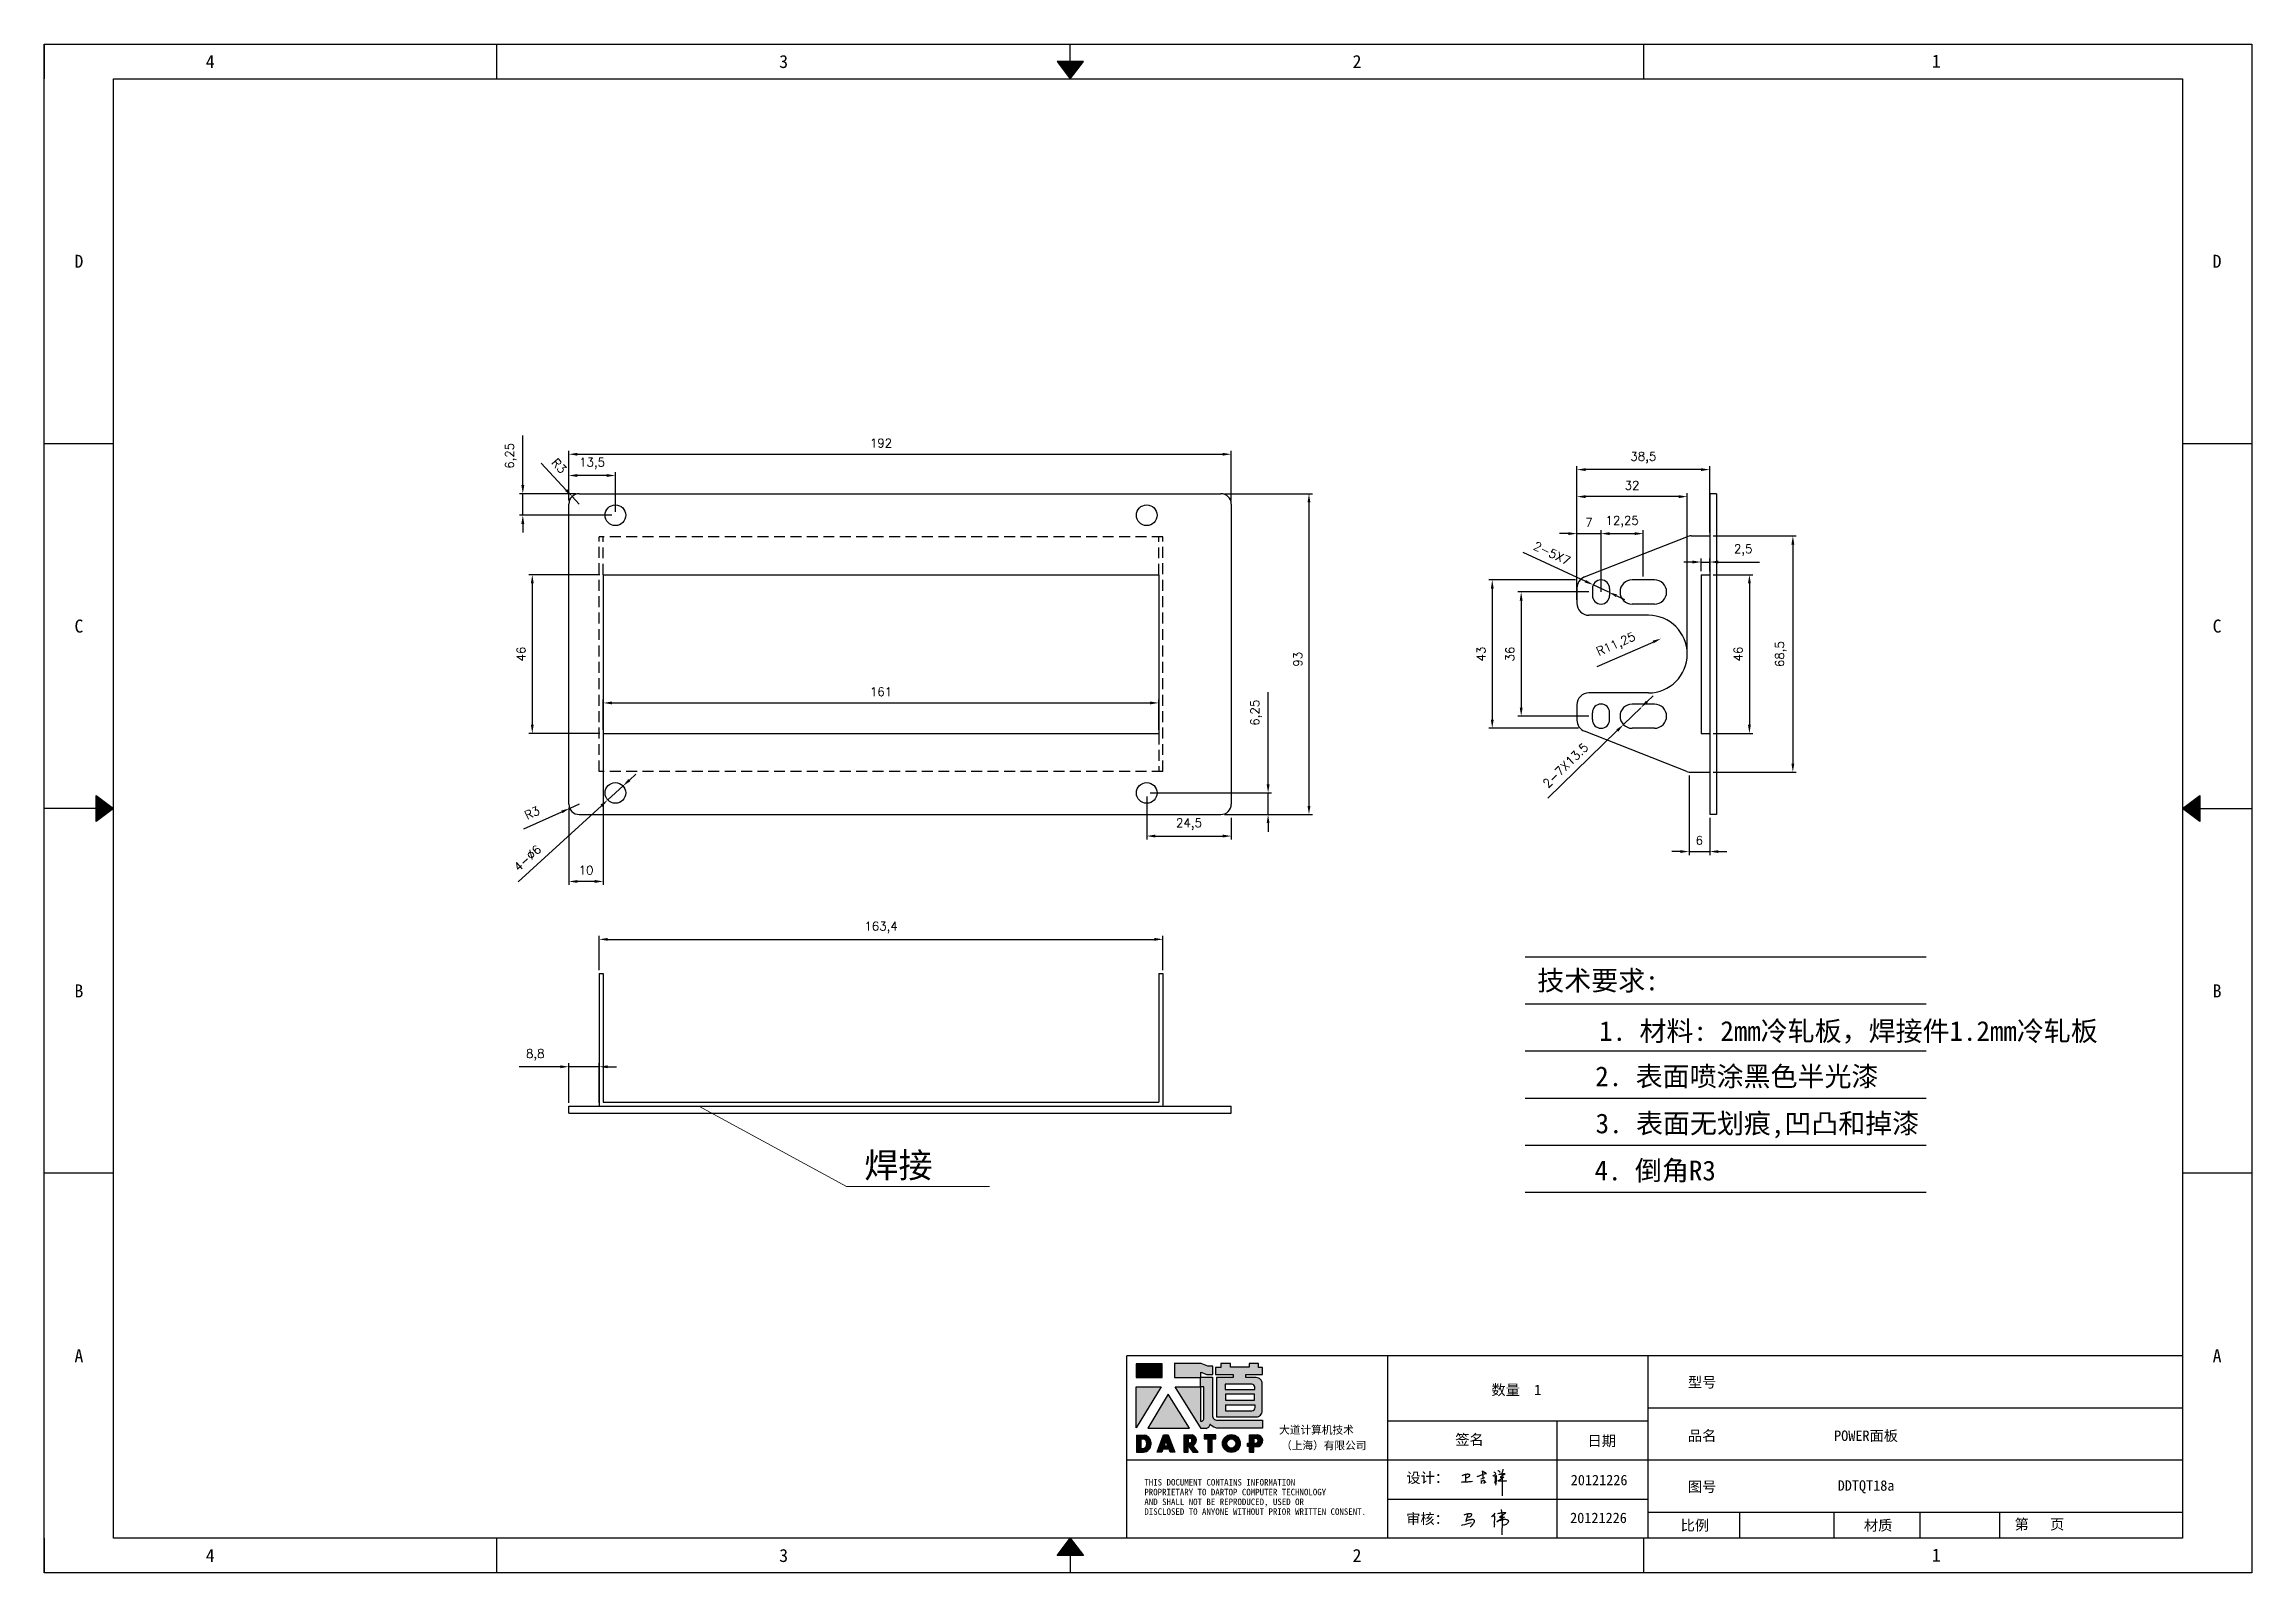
# Model space of a CAD drawing. Header units: millimetres. Extents: x 25928 to 50356, y -44172 to 20163.
# Drawn here: x 27928 to 28568, y -39898 to -39455 of the extents above; entities that cross this region are included whole.
import ezdxf
from ezdxf.enums import TextEntityAlignment as Align

# ---------------------------------------------------------------- set-up
doc = ezdxf.new("R2010")
doc.units = ezdxf.units.MM
doc.linetypes.add('DOT', pattern=[0.25, 0, -0.25])
doc.linetypes.add('HIDDEN2', pattern=[4.7625, 3.175, -1.5875])
for name, color, linetype in [('4', 7, 'Continuous'), ('hidden', 3, 'HIDDEN2'), ('print', 30, 'Continuous')]:
    doc.layers.add(name, color=color, linetype=linetype)
doc.layers.add('dim', color=2, linetype='Continuous', lineweight=9)
doc.styles.add('Dartop', font='')
doc.styles.add('HZ', font='')
doc.styles.add('hzHT', font='simhei.ttf')
doc.styles.get("Standard").update_dxf_attribs({"font": 'txt', "bigfont": 'gbcbig.shx'})
doc.styles.get('Dartop').set_extended_font_data('FangSong_GB2312')
doc.styles.get('HZ').set_extended_font_data('SimSun')
doc.dimstyles.new('0.5small', dxfattribs={"dimtxt": 2.5, "dimasz": 2.5, "dimexe": 1, "dimexo": 1, "dimgap": 2, "dimtad": 1, "dimtxsty": 'Standard', "dimcen": 2.5, "dimadec": 0, "dimazin": 0, "dimtfac": 1, "dimtmove": 0, "dimatfit": 3, "dimfxl": 0, "dimarcsym": 0})

msp = doc.modelspace()

# ---------------------------------------------------------------- texts
at = {"color": 0}
for s, height, style, p in [('4', 3.777, 'Dartop', (27976.344, -39460.119)), ('3', 3.777, 'Dartop', (28142.532, -39460.119)), ('2', 3.777, 'Dartop', (28308.72, -39460.119)), ('1', 3.777, 'Dartop', (28476.63, -39459.999)), ('D', 3.777, 'Dartop', (27938.282, -39518.033)), ('D', 3.777, 'Dartop', (28558.003, -39518.033)), ('C', 3.777, 'Dartop', (27938.282, -39623.789)), ('C', 3.777, 'Dartop', (28558.003, -39623.789)), ('B', 3.777, 'Dartop', (27938.282, -39729.546)), ('B', 3.777, 'Dartop', (28558.003, -39729.546)), ('焊接', 7.2518, 'hzHT', (28175.816, -39780.066)), ('A', 3.777, 'Dartop', (27938.282, -39835.302)), ('A', 3.777, 'Dartop', (28558.003, -39835.302)), ('数量  1', 3.0216, 'hzHT', (28354.897, -39845.206)), ('型号', 3.0216, 'hzHT', (28408.75, -39842.988)), ('品名', 3.0216, 'hzHT', (28408.75, -39858.499)), ('POWER面板', 3.0216, 'hzHT', (28456.258, -39858.499)), ('签名', 3.0216, 'hzHT', (28341.324, -39859.606)), ('日期', 3.0216, 'hzHT', (28379.665, -39859.978)), ('20121226', 3.0216, 'hzHT', (28378.889, -39871.338)), ('图号', 3.0216, 'hzHT', (28408.75, -39873.268)), ('DDTQT18a', 3.0216, 'hzHT', (28456.258, -39872.929)), ('20121226', 3.0216, 'hzHT', (28378.709, -39882.302)), ('比例', 3.0216, 'hzHT', (28406.643, -39884.481)), ('材质', 3.0216, 'hzHT', (28459.768, -39884.481)), ('第   页', 3.0216, 'hzHT', (28506.51, -39884.168)), ('4', 3.777, 'Dartop', (27976.344, -39893.216)), ('3', 3.777, 'Dartop', (28142.532, -39893.216)), ('2', 3.777, 'Dartop', (28308.72, -39893.216)), ('1', 3.777, 'Dartop', (28476.63, -39893.096))]:
    msp.add_text(s, height=height, dxfattribs=dict(at, style=style)).set_placement(p, align=Align.MIDDLE_CENTER)
at = {"style": 'HZ'}
for s, p in [('技术要求:', (28378.548, -39726.535)), ('     1. 材料: 2mm冷轧板，焊接件1.2mm冷轧板', (28441.407, -39741.163)), ('    2. 表面喷涂黑色半光漆', (28411.016, -39754.307)), ('3. 表面无划痕,凹凸和掉漆', (28424.78, -39767.957)), ('4. 倒角R3           ', (28416.594, -39781.607))]:
    msp.add_text(s, height=5.733, dxfattribs=at).set_placement(p, align=Align.MIDDLE_CENTER)
at = {"color": 0, "style": 'hzHT'}
for s, height, p in [('设计：', 3.0216, (28323.02, -39872.195)), ('THIS DOCUMENT CONTAINS INFORMATION', 1.8885, (28247.092, -39872.939)), ('PROPRIETARY TO DARTOP COMPUTER TECHNOLOGY', 1.8885, (28247.092, -39875.772)), ('AND SHALL NOT BE REPRODUCED, USED OR', 1.8885, (28247.092, -39878.605)), ('DISCLOSED TO ANYONE WITHOUT PRIOR WRITTEN CONSENT.', 1.8885, (28247.092, -39881.438)), ('审核：', 3.0216, (28322.975, -39884.094))]:
    msp.add_text(s, height=height, dxfattribs=at).set_placement(p)
at = {"layer": '4', "color": 0, "style": 'hzHT'}
for s, p in [('大道计算机技术', (28286.151, -39857.939)), ('（上海）有限公司', (28286.722, -39862.456))]:
    msp.add_text(s, height=2.2662, dxfattribs=at).set_placement(p)

# ---------------------------------------------------------------- blocks, each defined once
blk = doc.blocks.new('*U660')
at = {"color": 254, "linetype": 'Continuous', "extrusion": (0, 0, -1)}
for points in [[(-17, 0.333), (-16.812, 0.25), (-17, 0.5)], [(-17, 0.333), (-17.188, 0.25), (-16.812, 0.25)], [(-17, 0.333), (-17, 0.5), (-17.188, 0.25)]]:
    blk.add_solid(points, dxfattribs=at)
blk = doc.blocks.new('*U661')
at = {"color": 254, "linetype": 'Continuous'}
for points in [[(17, 21.667), (17.188, 21.75), (16.812, 21.75)], [(17, 21.667), (16.812, 21.75), (17, 21.5)], [(17, 21.667), (17, 21.5), (17.188, 21.75)]]:
    blk.add_solid(points, dxfattribs=at)
blk = doc.blocks.new('*U658')
at = {"color": 254, "linetype": 'Continuous', "extrusion": (0, 0, -1)}
for points in [[(-0.833, 11), (-0.75, 10.812), (-0.75, 11.188)], [(-0.833, 11), (-0.75, 11.188), (-1, 11)], [(-0.833, 11), (-1, 11), (-0.75, 10.812)]]:
    blk.add_solid(points, dxfattribs=at)
blk = doc.blocks.new('dadao')
for p, q in [((48, 19.2), (44.9, 10.4)), ((44.9, 10.4), (51.2, 10.4)), ((51.2, 10.4), (48, 19.2))]:
    blk.add_line(p, q)
for points in [[(41.8, 121.6), (41.8, 143.7), (-0.4, 143.7), (-0.4, 121.6), (41.8, 121.6)], [(104.8, 122), (104.8, 130.3), (114.1, 126.3), (124.2, 126.3), (124.2, 139.6), (115.9, 139.6), (105.1, 143.9), (61.5, 143.9)], [(61.7, 144), (61.7, 121.3), (103.9, 121.3)], [(113.4, 38.7), (105.1, 38.7), (63, 106.5), (103.9, 106.5), (103.9, 120.9), (103.9, 121.3)], [(109.7, 53.6), (109.7, 106.2), (104.3, 106.2), (104.3, 50.4), (106.6, 50.4)], [(144.6, 94.4), (144.6, 84.8), (192, 84.8), (192, 94.1), (144.9, 94.1)], [(120.2, 45), (119.5, 45), (119.5, 44.6)], [(0, 28), (0, 0), (11.8, 0)], [(0.1, 28), (14, 28)], [(7.1, 21.8), (7.1, 6.1), (12, 6.1)], [(7.1, 21.8), (11.4, 21.8)], [(76.8, 28.2), (76.8, 0), (84.1, 0), (84.1, 11.1), (91.6, -0.1), (100.3, -0.1), (91.7, 11.1)], [(76.8, 28.2), (90.6, 28.2)], [(84, 22.7), (84, 15.3), (87.2, 15.3)], [(84, 22.7), (87.3, 22.7)], [(183.7, 0), (183.7, 9.6), (180.6, 9.6), (180.6, 14.9), (183.8, 14.9), (183.8, 28.1), (196.1, 28.1), (196.5, 28.1)], [(183.7, 0), (190.9, 0), (190.9, 9.6), (198.8, 9.6)], [(194.9, 22.3), (190.8, 22.3), (190.8, 15), (194.4, 15)]]:
    blk.add_lwpolyline(points)
blk.add_lwpolyline([(137.1, 144.2), (137.1, 137.9), (128.3, 137.9), (128.3, 126.5), (157.3, 126.5), (157.3, 121.5), (130.3, 121.5), (130.3, 57.5), (194.4, 57.5, 0.414214), (204.4, 67.5), (204.4, 111.3, 0.414214), (194.4, 121.3), (177.5, 121.3), (177.5, 126.3), (204.7, 126.3), (204.7, 137.7), (198.2, 137.7), (198.2, 143.9), (183.3, 143.9), (183.3, 138), (153, 138), (153, 144.2), (137.1, 144.2)], format="xyb", close=True)
for points in [[(104.8, 122), (123.4, 122), (123.4, 60, 0.414214), (131.4, 52), (204.8, 52), (204.8, 39.1), (131.7, 39.1)], [(144.3, 110.8), (144.3, 101.8), (192.3, 101.8), (192.3, 105.5, 0.414214), (187.3, 110.5), (144.3, 110.5)], [(144.6, 77), (144.6, 67.5), (187.6, 67.5, 0.414214), (192.6, 72.5), (192.6, 76.4), (144.6, 76.4)]]:
    blk.add_lwpolyline(points, format="xyb")
for points in [[(-0.3, 106.2), (40.4, 106.2), (-0.3, 39.7), (-0.3, 106.2)], [(51.7, 94.1), (18.4, 39.3), (86.2, 39.3)], [(43.8, 28.2), (51.8, 28.2), (62.6, -0.1), (55, -0.1), (53.2, 5), (42.9, 5), (41.1, 0), (33.6, 0)], [(110, 28.1), (110, 21.9), (116, 21.9), (116, -0.1), (123.2, -0.1), (123.2, 22), (129.2, 22), (129.2, 28.1), (110, 28.1)]]:
    blk.add_lwpolyline(points, close=True)
for radius in [14.5, 7.44]:
    blk.add_circle((154.2, 14.2), radius)
for centre, radius, start, end in [((99.2, 60.7), 12.6, 305.6399, 325.969), ((111.6, 46.7), 8.19, 282.9811, 347.6627), ((136, 61.7), 22.9, 226.7358, 259.3209), ((8.5, 13.9), 8.49, 294.2143, 69.7177), ((9.6, 14.2), 14.4, 278.6604, 72.3203), ((86.4, 19), 3.8, 282.527, 76.7196), ((88.6, 19.4), 8.95, 290.6073, 77.2124), ((193.7, 18.7), 3.8, 280.9891, 72.5513), ((195.7, 18.6), 9.51, 288.8959, 85.2442)]:
    blk.add_arc(centre, radius, start, end)
blk = doc.blocks.new('h')
for p, q in [((20768.1, -2360.9), (20773, -2359.1)), ((20769.5, -2366.9), (20769.8, -2370.6)), ((20769.8, -2370.6), (20770.9, -2378)), ((20770.9, -2378), (20771.5, -2370.6)), ((20772.4, -2369.3), (20774.9, -2367.8)), ((20773, -2359.1), (20784.1, -2355.2)), ((20773.3, -2331.8), (20775.3, -2338.7)), ((20789.1, -2340.9), (20773.5, -2331.9)), ((20775.3, -2338.7), (20775.6, -2351.2)), ((20775.6, -2351.2), (20775.5, -2357.3)), ((20782.2, -2369.2), (20780, -2377.1)), ((20780, -2377.1), (20788.3, -2371.3)), ((20780.1, -2366.4), (20780.8, -2366.4)), ((20781.9, -2367.4), (20782.2, -2369.2)), ((20845.7, -2343.5), (20848.4, -2353)), ((20848.9, -2370.3), (20847.9, -2424)), ((20848.4, -2353), (20848.9, -2370.3))]:
    blk.add_line(p, q)
for points in [[(20696.6, -2372.4, 0.002073), (20710.6, -2371.9, 0.016137), (20719.6, -2371.3, 0.008314), (20736.9, -2369.3)], [(20699.1, -2348.2, -0.029745), (20704.6, -2345.4, -0.046842), (20708.4, -2344.2, -0.00919), (20714.3, -2343, -0.018517), (20717.2, -2342.5, -0.037841), (20720.3, -2342.4, -0.039541), (20723.2, -2342.8, -0.149785), (20726, -2344.3, -0.204935), (20726.9, -2346.6, -0.074872), (20726.5, -2348.3, -0.061615), (20725.6, -2350.3, -0.034204), (20723.8, -2352.6, -0.045776), (20722.3, -2354.1, -0.054985), (20720.4, -2355.3, -0.036348), (20717.3, -2356.5, -0.067752), (20715.7, -2356.8, -0.043553), (20713.2, -2356.7)], [(20755, -2351.9, -0.024077), (20759.9, -2350.1, -0.013147), (20768.7, -2346.5, -0.00522), (20775.4, -2344.1, -0.018517), (20777.3, -2343.4, -0.008274), (20786.3, -2341, -0.039541), (20788.3, -2340.8, -0.079216), (20789.4, -2341, -0.204935)], [(20813.5, -2350.1, 0.007348), (20815.9, -2348.7, 0.008421), (20818, -2347.3, 0.009459), (20819.7, -2346.2, -0.016325), (20820.7, -2345.5, -0.173771), (20821.8, -2345.3, -0.085159), (20823.9, -2346, -0.125883), (20826, -2347.9, -0.160659), (20826.6, -2350.1, -0.010447), (20826.5, -2352.3, -0.008247), (20826.2, -2355.1, -0.002698), (20825.3, -2374, 0.001562), (20823.9, -2383.7, 0.016137)], [(20816.8, -2335, -0.053561), (20819.6, -2336.1, -0.075272), (20821.3, -2337.3, -0.005295), (20822.5, -2338.5, -0.009337), (20823.1, -2339.1, -0.026146), (20823.7, -2339.8, -0.016644), (20824.5, -2340.9)], [(20832.1, -2329.2, -0.053561), (20834.9, -2330.3, -0.075272), (20836.7, -2331.5, -0.005295), (20837.8, -2332.6, -0.009337), (20838.5, -2333.3, -0.026146), (20839, -2334, -0.016644), (20839.8, -2335.1)], [(20836, -2343.7, -0.02797), (20842.1, -2342.6, -0.048868), (20845.6, -2342.2, -0.00919), (20851.1, -2341.4, -0.018517), (20853.9, -2341.1, -0.037841), (20856.7, -2341.2, -0.039541), (20859.4, -2341.6, -0.018282), (20840.6, -2354.7, -0.000937)], [(20847.6, -2340.2, 0.021784), (20849.6, -2335.9, 0.028296), (20850.8, -2332.4, 0.008136), (20851.9, -2328.2, 0.028913), (20852.2, -2327, 0.08193), (20852.1, -2325.9, 0.075058), (20851.7, -2324.7, 0.275043)]]:
    blk.add_lwpolyline(points, format="xyb")
for points in [[(20711.3, -2343.5), (20711.3, -2343.5), (20711.5, -2355.8), (20710.7, -2368), (20710.6, -2371.9)], [(20821.5, -2350.6), (20822.4, -2359.2), (20822.2, -2364.9), (20821.7, -2369), (20821.3, -2376.3), (20823.6, -2368.5), (20827.2, -2366.3), (20829.5, -2366.3)], [(20840.6, -2354.7), (20850, -2354.7), (20855, -2354.3), (20845.9, -2361.1), (20840.5, -2364), (20833, -2367.5), (20863.2, -2367.4), (20865.9, -2367.3)]]:
    blk.add_lwpolyline(points)
for centre, radius, start, end in [((20773.7, -2371.2), 2.3, 121.9907, 163.60158), ((20787.5, -2406), 40.3, 100.61827, 108.24823), ((20780.8, -2367.6), 1.15, 9.4675, 90)]:
    blk.add_arc(centre, radius, start, end)
blk = doc.blocks.new('*U659')
at = {"color": 254, "linetype": 'Continuous', "extrusion": (0, 0, -1)}
for points in [[(-33.167, 11), (-33, 11), (-33.25, 11.188)], [(-33.167, 11), (-33.25, 11.188), (-33.25, 10.812)], [(-33.167, 11), (-33.25, 10.812), (-33, 11)]]:
    blk.add_solid(points, dxfattribs=at)
blk = doc.blocks.new('*D795')
at = {"layer": 'Defpoints', "color": 0}
for p in [(28272.27, -39573.97), (28080.27, -39588.4), (28272.27, -39588.4)]:
    blk.add_point(p, dxfattribs=at)
at = {"layer": 'dim', "color": 0, "lineweight": -2}
for p, q in [((28080.27, -39587.4), (28080.27, -39572.97)), ((28082.77, -39573.97), (28269.77, -39573.97)), ((28272.27, -39587.4), (28272.27, -39572.97))]:
    blk.add_line(p, q, dxfattribs=at)
at = {"layer": 'dim', "color": 0}
for points in [[(28082.77, -39573.56), (28082.77, -39574.39), (28080.27, -39573.97)], [(28269.77, -39573.56), (28269.77, -39574.39), (28272.27, -39573.97)]]:
    blk.add_solid(points, dxfattribs=at)
at = {"layer": 'dim', "color": 0, "insert": (28170.77, -39570.72), "char_height": 2.5, "attachment_point": 5}
blk.add_mtext('192', dxfattribs=at)
blk = doc.blocks.new('*D796')
at = {"layer": 'Defpoints', "color": 0}
for p in [(28269.27, -39585.4), (28269.27, -39678.4), (28294.8, -39678.4)]:
    blk.add_point(p, dxfattribs=at)
at = {"layer": 'dim', "color": 0, "lineweight": -2}
for p, q in [((28270.27, -39585.4), (28295.8, -39585.4)), ((28294.8, -39587.9), (28294.8, -39675.9)), ((28270.27, -39678.4), (28295.8, -39678.4))]:
    blk.add_line(p, q, dxfattribs=at)
at = {"layer": 'dim', "color": 0}
for points in [[(28294.38, -39587.9), (28295.21, -39587.9), (28294.8, -39585.4)], [(28294.38, -39675.9), (28295.21, -39675.9), (28294.8, -39678.4)]]:
    blk.add_solid(points, dxfattribs=at)
at = {"layer": 'dim', "color": 0, "insert": (28291.55, -39633.4), "char_height": 2.5, "attachment_point": 5, "rotation": 90}
blk.add_mtext('93', dxfattribs=at)
blk = doc.blocks.new('*D797')
at = {"layer": 'Defpoints', "color": 0}
for p in [(28080.27, -39580.13), (28080.27, -39585.4), (28093.77, -39591.65)]:
    blk.add_point(p, dxfattribs=at)
at = {"layer": 'dim', "color": 0, "lineweight": -2}
for p, q in [((28080.27, -39584.4), (28080.27, -39579.13)), ((28091.27, -39580.13), (28082.77, -39580.13)), ((28093.77, -39590.65), (28093.77, -39579.13))]:
    blk.add_line(p, q, dxfattribs=at)
at = {"layer": 'dim', "color": 0}
for points in [[(28082.77, -39579.71), (28082.77, -39580.55), (28080.27, -39580.13)], [(28091.27, -39579.71), (28091.27, -39580.55), (28093.77, -39580.13)]]:
    blk.add_solid(points, dxfattribs=at)
at = {"layer": 'dim', "color": 0, "insert": (28087.02, -39576.67), "char_height": 2.5, "attachment_point": 5}
blk.add_mtext('13,5', dxfattribs=at)
blk = doc.blocks.new('*D798')
at = {"layer": 'Defpoints', "color": 0}
for p in [(28247.77, -39672.15), (28272.27, -39678.4), (28282.95, -39678.4)]:
    blk.add_point(p, dxfattribs=at)
at = {"layer": 'dim', "color": 0, "lineweight": -2}
for p, q in [((28282.95, -39669.65), (28282.95, -39642.94)), ((28248.77, -39672.15), (28283.95, -39672.15)), ((28282.95, -39678.4), (28282.95, -39672.15)), ((28273.27, -39678.4), (28283.95, -39678.4)), ((28282.95, -39680.9), (28282.95, -39683.4))]:
    blk.add_line(p, q, dxfattribs=at)
at = {"layer": 'dim', "color": 0}
for points in [[(28282.54, -39669.65), (28283.37, -39669.65), (28282.95, -39672.15)], [(28282.54, -39680.9), (28283.37, -39680.9), (28282.95, -39678.4)]]:
    blk.add_solid(points, dxfattribs=at)
at = {"layer": 'dim', "color": 0, "insert": (28279.5, -39648.9), "char_height": 2.5, "attachment_point": 5, "rotation": 90}
blk.add_mtext('6,25', dxfattribs=at)
blk = doc.blocks.new('*D799')
at = {"layer": 'Defpoints', "color": 0}
for p in [(28247.77, -39672.15), (28272.27, -39678.4), (28272.27, -39684.66)]:
    blk.add_point(p, dxfattribs=at)
at = {"layer": 'dim', "color": 0, "lineweight": -2}
for p, q in [((28247.77, -39673.15), (28247.77, -39685.66)), ((28272.27, -39679.4), (28272.27, -39685.66)), ((28250.27, -39684.66), (28269.77, -39684.66))]:
    blk.add_line(p, q, dxfattribs=at)
at = {"layer": 'dim', "color": 0}
for points in [[(28250.27, -39684.24), (28250.27, -39685.07), (28247.77, -39684.66)], [(28269.77, -39684.24), (28269.77, -39685.07), (28272.27, -39684.66)]]:
    blk.add_solid(points, dxfattribs=at)
at = {"layer": 'dim', "color": 0, "insert": (28260.02, -39681.2), "char_height": 2.5, "attachment_point": 5}
blk.add_mtext('24,5', dxfattribs=at)
blk = doc.blocks.new('*D800')
at = {"layer": 'Defpoints', "color": 0}
for p in [(28372.45, -39578.43), (28410.95, -39597.65), (28372.45, -39612.79)]:
    blk.add_point(p, dxfattribs=at)
at = {"layer": 'dim', "color": 0, "lineweight": -2}
for p, q in [((28372.45, -39611.79), (28372.45, -39577.43)), ((28408.45, -39578.43), (28374.95, -39578.43)), ((28410.95, -39596.65), (28410.95, -39577.43))]:
    blk.add_line(p, q, dxfattribs=at)
at = {"layer": 'dim', "color": 0}
for points in [[(28374.95, -39578.01), (28374.95, -39578.84), (28372.45, -39578.43)], [(28408.45, -39578.01), (28408.45, -39578.84), (28410.95, -39578.43)]]:
    blk.add_solid(points, dxfattribs=at)
at = {"layer": 'dim', "color": 0, "insert": (28391.7, -39574.97), "char_height": 2.5, "attachment_point": 5}
blk.add_mtext('38,5', dxfattribs=at)
blk = doc.blocks.new('*D801')
at = {"layer": 'Defpoints', "color": 0}
for p in [(28410.95, -39597.65), (28410.95, -39666.15), (28435.05, -39666.15)]:
    blk.add_point(p, dxfattribs=at)
at = {"layer": 'dim', "color": 0, "lineweight": -2}
for p, q in [((28411.95, -39597.65), (28436.05, -39597.65)), ((28435.05, -39600.15), (28435.05, -39663.65)), ((28411.95, -39666.15), (28436.05, -39666.15))]:
    blk.add_line(p, q, dxfattribs=at)
at = {"layer": 'dim', "color": 0}
for points in [[(28434.63, -39600.15), (28435.46, -39600.15), (28435.05, -39597.65)], [(28434.63, -39663.65), (28435.46, -39663.65), (28435.05, -39666.15)]]:
    blk.add_solid(points, dxfattribs=at)
at = {"layer": 'dim', "color": 0, "insert": (28431.59, -39631.9), "char_height": 2.5, "attachment_point": 5, "rotation": 90}
blk.add_mtext('68,5', dxfattribs=at)
blk = doc.blocks.new('*D802')
at = {"layer": 'Defpoints', "color": 0}
for p in [(28404.95, -39666.09), (28410.95, -39678.4), (28410.95, -39689.15)]:
    blk.add_point(p, dxfattribs=at)
at = {"layer": 'dim', "color": 0, "lineweight": -2}
for p, q in [((28404.95, -39667.09), (28404.95, -39690.15)), ((28410.95, -39679.4), (28410.95, -39690.15)), ((28402.45, -39689.15), (28399.95, -39689.15)), ((28404.95, -39689.15), (28410.95, -39689.15)), ((28413.45, -39689.15), (28415.95, -39689.15))]:
    blk.add_line(p, q, dxfattribs=at)
at = {"layer": 'dim', "color": 0}
for points in [[(28402.45, -39688.74), (28402.45, -39689.57), (28404.95, -39689.15)], [(28413.45, -39688.74), (28413.45, -39689.57), (28410.95, -39689.15)]]:
    blk.add_solid(points, dxfattribs=at)
at = {"layer": 'dim', "color": 0, "insert": (28407.95, -39685.9), "char_height": 2.5, "attachment_point": 5}
blk.add_mtext('6', dxfattribs=at)
blk = doc.blocks.new('*D803')
at = {"layer": 'Defpoints', "color": 0}
for p in [(28410.95, -39605.22), (28408.45, -39608.9), (28410.95, -39608.9)]:
    blk.add_point(p, dxfattribs=at)
at = {"layer": 'dim', "color": 0, "lineweight": -2}
for p, q in [((28405.95, -39605.22), (28403.45, -39605.22)), ((28408.45, -39607.9), (28408.45, -39604.22)), ((28408.45, -39605.22), (28410.95, -39605.22)), ((28410.95, -39607.9), (28410.95, -39604.22)), ((28413.45, -39605.22), (28425.36, -39605.22))]:
    blk.add_line(p, q, dxfattribs=at)
at = {"layer": 'dim', "color": 0}
for points in [[(28405.95, -39604.8), (28405.95, -39605.63), (28408.45, -39605.22)], [(28413.45, -39604.8), (28413.45, -39605.63), (28410.95, -39605.22)]]:
    blk.add_solid(points, dxfattribs=at)
at = {"layer": 'dim', "color": 0, "insert": (28420.66, -39601.76), "char_height": 2.5, "attachment_point": 5}
blk.add_mtext('2,5', dxfattribs=at)
blk = doc.blocks.new('*D804')
at = {"layer": 'Defpoints', "color": 0}
for p in [(28410.95, -39608.9), (28410.95, -39654.9), (28422.45, -39654.9)]:
    blk.add_point(p, dxfattribs=at)
at = {"layer": 'dim', "color": 0, "lineweight": -2}
for p, q in [((28411.95, -39608.9), (28423.45, -39608.9)), ((28422.45, -39611.4), (28422.45, -39652.4)), ((28411.95, -39654.9), (28423.45, -39654.9))]:
    blk.add_line(p, q, dxfattribs=at)
at = {"layer": 'dim', "color": 0}
for points in [[(28422.04, -39611.4), (28422.87, -39611.4), (28422.45, -39608.9)], [(28422.04, -39652.4), (28422.87, -39652.4), (28422.45, -39654.9)]]:
    blk.add_solid(points, dxfattribs=at)
at = {"layer": 'dim', "color": 0, "insert": (28419.2, -39631.9), "char_height": 2.5, "attachment_point": 5, "rotation": 90}
blk.add_mtext('46', dxfattribs=at)
blk = doc.blocks.new('*D805')
at = {"layer": 'Defpoints', "color": 0}
for p in [(28372.45, -39586.26), (28372.45, -39617.15), (28404.45, -39631.9)]:
    blk.add_point(p, dxfattribs=at)
at = {"layer": 'dim', "color": 0, "lineweight": -2}
for p, q in [((28372.45, -39616.15), (28372.45, -39585.26)), ((28401.95, -39586.26), (28374.95, -39586.26)), ((28404.45, -39630.9), (28404.45, -39585.26))]:
    blk.add_line(p, q, dxfattribs=at)
at = {"layer": 'dim', "color": 0}
for points in [[(28374.95, -39585.84), (28374.95, -39586.68), (28372.45, -39586.26)], [(28401.95, -39585.84), (28401.95, -39586.68), (28404.45, -39586.26)]]:
    blk.add_solid(points, dxfattribs=at)
at = {"layer": 'dim', "color": 0, "insert": (28388.45, -39583.01), "char_height": 2.5, "attachment_point": 5}
blk.add_mtext('32', dxfattribs=at)
blk = doc.blocks.new('*D684')
at = {"layer": 'Defpoints', "color": 0}
for p in [(28386.54, -39631.9), (28396.85, -39627.4)]:
    blk.add_point(p, dxfattribs=at)
at = {"layer": 'dim', "color": 0, "lineweight": -2}
blk.add_line((28378.29, -39635.51), (28394.56, -39628.4), dxfattribs=at)
at = {"layer": 'dim', "color": 0}
blk.add_solid([(28394.39, -39628.02), (28394.72, -39628.78), (28396.85, -39627.4)], dxfattribs=at)
at = {"layer": 'dim', "color": 0, "insert": (28383.89, -39629.28), "char_height": 2.5, "attachment_point": 5, "rotation": 23.61046}
blk.add_mtext('R11,25', dxfattribs=at)
blk = doc.blocks.new('*D806')
at = {"layer": 'Defpoints', "color": 0}
for p in [(28376.95, -39613.9), (28356.3, -39649.9), (28376.95, -39649.9)]:
    blk.add_point(p, dxfattribs=at)
at = {"layer": 'dim', "color": 0, "lineweight": -2}
for p, q in [((28375.95, -39613.9), (28355.3, -39613.9)), ((28356.3, -39616.4), (28356.3, -39647.4)), ((28375.95, -39649.9), (28355.3, -39649.9))]:
    blk.add_line(p, q, dxfattribs=at)
at = {"layer": 'dim', "color": 0}
for points in [[(28355.89, -39616.4), (28356.72, -39616.4), (28356.3, -39613.9)], [(28355.89, -39647.4), (28356.72, -39647.4), (28356.3, -39649.9)]]:
    blk.add_solid(points, dxfattribs=at)
at = {"layer": 'dim', "color": 0, "insert": (28353.05, -39631.9), "char_height": 2.5, "attachment_point": 5, "rotation": 90}
blk.add_mtext('36', dxfattribs=at)
blk = doc.blocks.new('*D807')
at = {"layer": 'Defpoints', "color": 0}
for p in [(28379.45, -39596.98), (28372.45, -39612.79), (28379.45, -39614.9)]:
    blk.add_point(p, dxfattribs=at)
at = {"layer": 'dim', "color": 0, "lineweight": -2}
for p, q in [((28369.95, -39596.98), (28367.45, -39596.98)), ((28372.45, -39611.79), (28372.45, -39595.98)), ((28372.45, -39596.98), (28379.45, -39596.98)), ((28379.45, -39613.9), (28379.45, -39595.98)), ((28381.95, -39596.98), (28384.45, -39596.98))]:
    blk.add_line(p, q, dxfattribs=at)
at = {"layer": 'dim', "color": 0}
for points in [[(28369.95, -39596.56), (28369.95, -39597.4), (28372.45, -39596.98)], [(28381.95, -39596.56), (28381.95, -39597.4), (28379.45, -39596.98)]]:
    blk.add_solid(points, dxfattribs=at)
at = {"layer": 'dim', "color": 0, "insert": (28375.95, -39593.73), "char_height": 2.5, "attachment_point": 5}
blk.add_mtext('7', dxfattribs=at)
blk = doc.blocks.new('*D808')
at = {"layer": 'Defpoints', "color": 0}
for p in [(28391.7, -39596.98), (28379.45, -39613.9), (28391.7, -39610.4)]:
    blk.add_point(p, dxfattribs=at)
at = {"layer": 'dim', "color": 0, "lineweight": -2}
for p, q in [((28379.45, -39612.9), (28379.45, -39595.98)), ((28381.95, -39596.98), (28389.2, -39596.98)), ((28391.7, -39609.4), (28391.7, -39595.98))]:
    blk.add_line(p, q, dxfattribs=at)
at = {"layer": 'dim', "color": 0}
for points in [[(28381.95, -39596.56), (28381.95, -39597.4), (28379.45, -39596.98)], [(28389.2, -39596.56), (28389.2, -39597.4), (28391.7, -39596.98)]]:
    blk.add_solid(points, dxfattribs=at)
at = {"layer": 'dim', "color": 0, "insert": (28385.57, -39593.52), "char_height": 2.5, "attachment_point": 5}
blk.add_mtext('12,25', dxfattribs=at)
blk = doc.blocks.new('*D685')
at = {"layer": 'Defpoints', "color": 0}
for p in [(28373.06, -39610.4), (28347.92, -39653.4), (28373.89, -39653.4)]:
    blk.add_point(p, dxfattribs=at)
at = {"layer": 'dim', "color": 0, "lineweight": -2}
for p, q in [((28372.06, -39610.4), (28346.92, -39610.4)), ((28347.92, -39612.9), (28347.92, -39650.9)), ((28372.89, -39653.4), (28346.92, -39653.4))]:
    blk.add_line(p, q, dxfattribs=at)
at = {"layer": 'dim', "color": 0}
for points in [[(28347.51, -39612.9), (28348.34, -39612.9), (28347.92, -39610.4)], [(28347.51, -39650.9), (28348.34, -39650.9), (28347.92, -39653.4)]]:
    blk.add_solid(points, dxfattribs=at)
at = {"layer": 'dim', "color": 0, "insert": (28344.67, -39631.9), "char_height": 2.5, "attachment_point": 5, "rotation": 90}
blk.add_mtext('43', dxfattribs=at)
blk = doc.blocks.new('*D809')
at = {"layer": 'Defpoints', "color": 0}
for p in [(28377.18, -39611.84), (28381.71, -39613.96)]:
    blk.add_point(p, dxfattribs=at)
at = {"layer": 'dim', "color": 0, "lineweight": -2}
for p, q in [((28356.76, -39602.31), (28374.92, -39610.79)), ((28381.71, -39613.96), (28377.18, -39611.84)), ((28383.98, -39615.02), (28386.24, -39616.07))]:
    blk.add_line(p, q, dxfattribs=at)
at = {"layer": 'dim', "color": 0}
for points in [[(28375.09, -39610.41), (28374.74, -39611.16), (28377.18, -39611.84)], [(28384.15, -39614.64), (28383.8, -39615.39), (28381.71, -39613.96)]]:
    blk.add_solid(points, dxfattribs=at)
at = {"layer": 'dim', "color": 0, "insert": (28365.23, -39602.68), "char_height": 2.5, "attachment_point": 5, "rotation": 334.97465}
blk.add_mtext('2-5X7', dxfattribs=at)
blk = doc.blocks.new('*D810')
at = {"layer": 'Defpoints', "color": 0}
for p in [(28385.94, -39652.34), (28390.95, -39647.46)]:
    blk.add_point(p, dxfattribs=at)
at = {"layer": 'dim', "color": 0, "lineweight": -2}
for p, q in [((28392.74, -39645.72), (28394.54, -39643.97)), ((28390.95, -39647.46), (28385.94, -39652.34)), ((28364.03, -39673.69), (28384.15, -39654.09))]:
    blk.add_line(p, q, dxfattribs=at)
at = {"layer": 'dim', "color": 0}
for points in [[(28392.45, -39645.42), (28393.04, -39646.01), (28390.95, -39647.46)], [(28383.86, -39653.79), (28384.44, -39654.39), (28385.94, -39652.34)]]:
    blk.add_solid(points, dxfattribs=at)
at = {"layer": 'dim', "color": 0, "insert": (28369.16, -39664.15), "char_height": 2.5, "attachment_point": 5, "rotation": 44.25084}
blk.add_mtext('2-7X13.5', dxfattribs=at)
blk = doc.blocks.new('*D811')
at = {"layer": 'Defpoints', "color": 0}
for p in [(28252.47, -39714.6), (28089.07, -39724.5), (28252.47, -39724.5)]:
    blk.add_point(p, dxfattribs=at)
at = {"layer": 'dim', "color": 0, "lineweight": -2}
for p, q in [((28089.07, -39723.5), (28089.07, -39713.6)), ((28091.57, -39714.6), (28249.97, -39714.6)), ((28252.47, -39723.5), (28252.47, -39713.6))]:
    blk.add_line(p, q, dxfattribs=at)
at = {"layer": 'dim', "color": 0}
for points in [[(28091.57, -39714.18), (28091.57, -39715.01), (28089.07, -39714.6)], [(28249.97, -39714.18), (28249.97, -39715.01), (28252.47, -39714.6)]]:
    blk.add_solid(points, dxfattribs=at)
at = {"layer": 'dim', "color": 0, "insert": (28170.77, -39711.14), "char_height": 2.5, "attachment_point": 5}
blk.add_mtext('163,4', dxfattribs=at)
blk = doc.blocks.new('*D812')
at = {"layer": 'Defpoints', "color": 0}
for p in [(28095.98, -39670.13), (28091.55, -39674.18)]:
    blk.add_point(p, dxfattribs=at)
at = {"layer": 'dim', "color": 0, "lineweight": -2}
for p, q in [((28095.98, -39670.13), (28091.55, -39674.18)), ((28097.83, -39668.44), (28099.67, -39666.75)), ((28065.62, -39697.88), (28089.71, -39675.86))]:
    blk.add_line(p, q, dxfattribs=at)
at = {"layer": 'dim', "color": 0}
for points in [[(28097.55, -39668.13), (28098.11, -39668.75), (28095.98, -39670.13)], [(28089.43, -39675.55), (28089.99, -39676.17), (28091.55, -39674.18)]]:
    blk.add_solid(points, dxfattribs=at)
at = {"layer": 'dim', "color": 0, "insert": (28068.29, -39691.03), "char_height": 2.5, "attachment_point": 5, "rotation": 42.42699}
blk.add_mtext('4-∅6', dxfattribs=at)
blk = doc.blocks.new('*D813')
at = {"layer": 'Defpoints', "color": 0}
for p in [(28066.94, -39585.4), (28083.27, -39585.4), (28093.77, -39591.65)]:
    blk.add_point(p, dxfattribs=at)
at = {"layer": 'dim', "color": 0, "lineweight": -2}
for p, q in [((28066.94, -39582.9), (28066.94, -39568.49)), ((28082.27, -39585.4), (28065.94, -39585.4)), ((28066.94, -39591.65), (28066.94, -39585.4)), ((28092.77, -39591.65), (28065.94, -39591.65)), ((28066.94, -39594.15), (28066.94, -39596.65))]:
    blk.add_line(p, q, dxfattribs=at)
at = {"layer": 'dim', "color": 0}
for points in [[(28066.52, -39582.9), (28067.36, -39582.9), (28066.94, -39585.4)], [(28066.52, -39594.15), (28067.36, -39594.15), (28066.94, -39591.65)]]:
    blk.add_solid(points, dxfattribs=at)
at = {"layer": 'dim', "color": 0, "insert": (28063.48, -39574.44), "char_height": 2.5, "attachment_point": 5, "rotation": 90}
blk.add_mtext('6,25', dxfattribs=at)
blk = doc.blocks.new('*D814')
at = {"layer": 'Defpoints', "color": 0}
for p in [(28090.27, -39608.9), (28069.69, -39654.9), (28090.27, -39654.9)]:
    blk.add_point(p, dxfattribs=at)
at = {"layer": 'dim', "color": 0, "lineweight": -2}
for p, q in [((28089.27, -39608.9), (28068.69, -39608.9)), ((28069.69, -39611.4), (28069.69, -39652.4)), ((28089.27, -39654.9), (28068.69, -39654.9))]:
    blk.add_line(p, q, dxfattribs=at)
at = {"layer": 'dim', "color": 0}
for points in [[(28069.27, -39611.4), (28070.1, -39611.4), (28069.69, -39608.9)], [(28069.27, -39652.4), (28070.1, -39652.4), (28069.69, -39654.9)]]:
    blk.add_solid(points, dxfattribs=at)
at = {"layer": 'dim', "color": 0, "insert": (28066.44, -39631.9), "char_height": 2.5, "attachment_point": 5, "rotation": 90}
blk.add_mtext('46', dxfattribs=at)
blk = doc.blocks.new('*D815')
at = {"layer": 'Defpoints', "color": 0}
for p in [(28251.27, -39646.06), (28090.27, -39654.9), (28251.27, -39654.9)]:
    blk.add_point(p, dxfattribs=at)
at = {"layer": 'dim', "color": 0, "lineweight": -2}
for p, q in [((28090.27, -39653.9), (28090.27, -39645.06)), ((28251.27, -39653.9), (28251.27, -39645.06)), ((28092.77, -39646.06), (28248.77, -39646.06))]:
    blk.add_line(p, q, dxfattribs=at)
at = {"layer": 'dim', "color": 0}
for points in [[(28092.77, -39645.65), (28092.77, -39646.48), (28090.27, -39646.06)], [(28248.77, -39645.65), (28248.77, -39646.48), (28251.27, -39646.06)]]:
    blk.add_solid(points, dxfattribs=at)
at = {"layer": 'dim', "color": 0, "insert": (28170.77, -39642.81), "char_height": 2.5, "attachment_point": 5}
blk.add_mtext('161', dxfattribs=at)
blk = doc.blocks.new('*D816')
at = {"layer": 'Defpoints', "color": 0}
for p in [(28090.27, -39654.9), (28080.27, -39675.4), (28080.27, -39697.82)]:
    blk.add_point(p, dxfattribs=at)
at = {"layer": 'dim', "color": 0, "lineweight": -2}
for p, q in [((28090.27, -39655.9), (28090.27, -39698.82)), ((28080.27, -39676.4), (28080.27, -39698.82)), ((28087.77, -39697.82), (28082.77, -39697.82))]:
    blk.add_line(p, q, dxfattribs=at)
at = {"layer": 'dim', "color": 0}
for points in [[(28082.77, -39697.4), (28082.77, -39698.23), (28080.27, -39697.82)], [(28087.77, -39697.4), (28087.77, -39698.23), (28090.27, -39697.82)]]:
    blk.add_solid(points, dxfattribs=at)
at = {"layer": 'dim', "color": 0, "insert": (28085.27, -39694.57), "char_height": 2.5, "attachment_point": 5}
blk.add_mtext('10', dxfattribs=at)
blk = doc.blocks.new('*D817')
at = {"layer": 'Defpoints', "color": 0}
for p in [(28080.27, -39751.54), (28080.27, -39763), (28089.07, -39763)]:
    blk.add_point(p, dxfattribs=at)
at = {"layer": 'dim', "color": 0, "lineweight": -2}
for p, q in [((28077.77, -39751.54), (28065.85, -39751.54)), ((28080.27, -39762), (28080.27, -39750.54)), ((28089.07, -39751.54), (28080.27, -39751.54)), ((28089.07, -39762), (28089.07, -39750.54)), ((28091.57, -39751.54), (28094.07, -39751.54))]:
    blk.add_line(p, q, dxfattribs=at)
at = {"layer": 'dim', "color": 0}
for points in [[(28077.77, -39751.12), (28077.77, -39751.96), (28080.27, -39751.54)], [(28091.57, -39751.12), (28091.57, -39751.96), (28089.07, -39751.54)]]:
    blk.add_solid(points, dxfattribs=at)
at = {"layer": 'dim', "color": 0, "insert": (28070.56, -39748.08), "char_height": 2.5, "attachment_point": 5}
blk.add_mtext('8,8', dxfattribs=at)
blk = doc.blocks.new('*D686')
at = {"layer": 'Defpoints', "color": 0}
for p in [(28081.23, -39586.2), (28083.27, -39588.4)]:
    blk.add_point(p, dxfattribs=at)
at = {"layer": 'dim', "color": 0, "lineweight": -2}
for p, q in [((28072.28, -39576.54), (28079.53, -39584.37)), ((28083.27, -39588.4), (28081.23, -39586.2))]:
    blk.add_line(p, q, dxfattribs=at)
at = {"layer": 'dim', "color": 0}
blk.add_solid([(28079.84, -39584.08), (28079.23, -39584.65), (28081.23, -39586.2)], dxfattribs=at)
at = {"layer": 'dim', "color": 0, "insert": (28077.44, -39577.33), "char_height": 2.5, "attachment_point": 5, "rotation": 312.79673}
blk.add_mtext('R3', dxfattribs=at)
blk = doc.blocks.new('*D687')
at = {"layer": 'Defpoints', "color": 0}
for p in [(28080.53, -39676.63), (28083.27, -39675.4)]:
    blk.add_point(p, dxfattribs=at)
at = {"layer": 'dim', "color": 0, "lineweight": -2}
for p, q in [((28067.25, -39682.58), (28078.25, -39677.65)), ((28083.27, -39675.4), (28080.53, -39676.63))]:
    blk.add_line(p, q, dxfattribs=at)
at = {"layer": 'dim', "color": 0}
blk.add_solid([(28078.08, -39677.27), (28078.42, -39678.03), (28080.53, -39676.63)], dxfattribs=at)
at = {"layer": 'dim', "color": 0, "insert": (28069.65, -39677.94), "char_height": 2.5, "attachment_point": 5, "rotation": 24.13779}
blk.add_mtext('R3', dxfattribs=at)

# ---------------------------------------------------------------- dimensions: what is measured, and where the dimension line sits
at = {"layer": 'dim'}
for base, p1, p2, picture, middle in [((28066.94, -39585.402), (28093.768, -39591.652), (28083.268, -39585.402), '*D813', (28063.482, -39574.444)), ((28435.046, -39666.152), (28410.947, -39597.652), (28410.947, -39666.152), '*D801', (28431.587, -39631.902)), ((28069.688, -39654.902), (28090.268, -39608.902), (28090.268, -39654.902), '*D814', (28066.438, -39631.902)), ((28347.924, -39653.402), (28373.055, -39610.402), (28373.885, -39653.402), '*D685', (28344.674, -39631.902)), ((28356.304, -39649.902), (28376.947, -39613.902), (28376.947, -39649.902), '*D806', (28353.054, -39631.902)), ((28422.454, -39654.902), (28410.947, -39608.902), (28410.947, -39654.902), '*D804', (28419.204, -39631.902))]:
    dim = msp.add_linear_dim(base=base, p1=p1, p2=p2, angle=90, dimstyle='0.5small', override={"dimpost": '\\X'}, dxfattribs=at)
    dim.commit()
    dim.dimension.update_dxf_attribs({"geometry": picture, "text_midpoint": middle})
for base, p1, p2, picture, middle in [((28272.268, -39573.975), (28080.268, -39588.402), (28272.268, -39588.402), '*D795', (28170.768, -39573.975)), ((28080.268, -39580.13), (28093.768, -39591.652), (28080.268, -39585.402), '*D797', (28087.018, -39580.13)), ((28391.697, -39596.981), (28379.447, -39613.902), (28391.697, -39610.402), '*D808', (28385.572, -39596.981))]:
    dim = msp.add_linear_dim(base=base, p1=p1, p2=p2, dimstyle='0.5small', override={"dimpost": '\\X'}, dxfattribs=at)
    dim.commit()
    dim.dimension.update_dxf_attribs({"geometry": picture, "text_midpoint": middle, "dimtype": 160})
dim = msp.add_radius_dim(center=(28083.268, -39588.402), mpoint=(28081.229, -39586.201), dimstyle='0.5small', override={"dimpost": '\\X'}, dxfattribs=at)
dim.commit()
dim.dimension.update_dxf_attribs({"geometry": '*D686', "text_midpoint": (28077.443, -39577.327)})
for base, p1, p2, picture, middle in [((28372.447, -39578.426), (28410.947, -39597.652), (28372.447, -39612.788), '*D800', (28391.697, -39574.968)), ((28372.447, -39586.262), (28404.447, -39631.902), (28372.447, -39617.152), '*D805', (28388.447, -39583.012)), ((28379.447, -39596.981), (28372.447, -39612.788), (28379.447, -39614.902), '*D807', (28375.947, -39593.731)), ((28410.947, -39605.218), (28408.447, -39608.902), (28410.947, -39608.902), '*D803', (28420.655, -39601.759)), ((28251.268, -39646.063), (28090.268, -39654.902), (28251.268, -39654.902), '*D815', (28170.768, -39642.813)), ((28080.268, -39697.817), (28090.268, -39654.902), (28080.268, -39675.402), '*D816', (28085.268, -39694.567)), ((28410.947, -39689.152), (28404.948, -39666.091), (28410.947, -39678.402), '*D802', (28407.948, -39685.902)), ((28272.268, -39684.656), (28247.768, -39672.152), (28272.268, -39678.402), '*D799', (28260.018, -39681.197)), ((28252.468, -39714.595), (28089.068, -39724.504), (28252.468, -39724.504), '*D811', (28170.768, -39711.137)), ((28080.268, -39751.54), (28089.068, -39763.004), (28080.268, -39763.004), '*D817', (28070.559, -39748.081))]:
    dim = msp.add_linear_dim(base=base, p1=p1, p2=p2, dimstyle='0.5small', override={"dimpost": '\\X'}, dxfattribs=at)
    dim.commit()
    dim.dimension.update_dxf_attribs({"geometry": picture, "text_midpoint": middle})
for base, p1, p2, picture, middle in [((28294.796, -39678.402), (28269.268, -39585.402), (28269.268, -39678.402), '*D796', (28294.796, -39633.402)), ((28282.955, -39678.402), (28247.768, -39672.152), (28272.268, -39678.402), '*D798', (28282.955, -39648.902))]:
    dim = msp.add_linear_dim(base=base, p1=p1, p2=p2, angle=90, dimstyle='0.5small', override={"dimpost": '\\X'}, dxfattribs=at)
    dim.commit()
    dim.dimension.update_dxf_attribs({"geometry": picture, "text_midpoint": middle, "dimtype": 160})
for p1, p2, text, picture, middle in [((28381.712, -39613.959), (28377.181, -39611.844), '2-5X7', '*D809', (28363.856, -39605.623)), ((28390.954, -39647.46), (28385.94, -39652.344), '2-7X13.5', '*D810', (28371.428, -39666.481)), ((28095.982, -39670.128), (28091.553, -39674.176), '4-<>', '*D812', (28070.483, -39693.434))]:
    dim = msp.add_diameter_dim_2p(p1=p1, p2=p2, text=text, dimstyle='0.5small', override={"dimpost": '\\X'}, dxfattribs=at)
    dim.commit()
    dim.dimension.update_dxf_attribs({"geometry": picture, "text_midpoint": middle, "dimtype": 163})
for center, mpoint, picture, middle in [((28386.538, -39631.902), (28396.847, -39627.396), '*D684', (28385.278, -39632.453)), ((28083.268, -39675.402), (28080.53, -39676.629), '*D687', (28070.978, -39680.909))]:
    dim = msp.add_radius_dim(center=center, mpoint=mpoint, dimstyle='0.5small', override={"dimpost": '\\X'}, dxfattribs=at)
    dim.commit()
    dim.dimension.update_dxf_attribs({"geometry": picture, "text_midpoint": middle, "dimtype": 164})

# ---------------------------------------------------------------- hatches: boundary and pattern name
for points in [[(28252.234, -39837.641), (28244.7, -39837.641), (28244.7, -39841.577), (28252.234, -39841.577)], [(28251.991, -39844.331), (28244.72, -39844.331), (28244.72, -39856.202)], [(28254.007, -39846.485), (28248.063, -39856.281), (28260.166, -39856.281)], [(28267.851, -39858.286), (28264.411, -39858.286), (28264.411, -39859.377), (28265.484, -39859.377), (28265.484, -39863.309), (28266.769, -39863.309), (28266.769, -39859.374), (28267.851, -39859.374)]]:
    msp.add_hatch(color=0).paths.add_polyline_path(points)
h = msp.add_hatch(color=0)
h.paths.add_polyline_path([(28263.492, -39840.033), (28265.155, -39840.751), (28266.953, -39840.751), (28266.953, -39838.372), (28265.47, -39838.372), (28263.537, -39837.609), (28255.794, -39837.609), (28255.794, -39841.633), (28263.328, -39841.633), (28263.328, -39841.714), (28263.328, -39844.286), (28256.022, -39844.286), (28263.537, -39856.38), (28265.025, -39856.38, 0.2793748), (28266.111, -39855.323), (28266.111, -39855.268), (28266.242, -39855.268, 0.1431454), (28268.291, -39856.31), (28281.35, -39856.31), (28281.35, -39854.017), (28268.235, -39854.017, -0.4142136), (28266.807, -39852.588), (28266.807, -39841.505), (28263.492, -39841.505)])
h.paths.add_polyline_path([(28263.404, -39844.337), (28264.361, -39844.337), (28264.361, -39853.724, -0.0889357), (28263.807, -39854.295), (28263.401, -39854.295)], flags=16)
h = msp.add_hatch(color=0)
h.paths.add_polyline_path([(28281.327, -39838.705), (28280.165, -39838.705), (28280.165, -39837.6), (28277.51, -39837.6), (28277.51, -39838.65), (28272.088, -39838.65), (28272.088, -39837.545), (28269.248, -39837.545), (28269.248, -39838.67), (28267.679, -39838.67), (28267.679, -39840.708), (28272.857, -39840.708), (28272.857, -39841.609), (28268.032, -39841.609), (28268.032, -39853.019), (28279.486, -39853.019, 0.4142136), (28281.272, -39851.233), (28281.272, -39843.42, 0.4142136), (28279.486, -39841.634), (28276.458, -39841.634), (28276.458, -39840.75), (28281.327, -39840.75)])
h.paths.add_polyline_path([(28278.221, -39843.568, -0.4142136), (28279.114, -39844.461), (28279.114, -39845.116), (28270.538, -39845.116), (28270.538, -39843.568)], flags=16)
h.paths.add_polyline_path([(28279.059, -39846.498), (28279.059, -39848.156), (28270.594, -39848.156), (28270.594, -39846.498)], flags=16)
h.paths.add_polyline_path([(28279.169, -39849.648), (28279.169, -39850.358, -0.4142136), (28278.276, -39851.25), (28270.594, -39851.25), (28270.594, -39849.648)], flags=16)
h = msp.add_hatch(color=0)
h.paths.add_polyline_path([(28247.268, -39858.304), (28244.774, -39858.304), (28244.774, -39863.294), (28246.875, -39863.294, 0.7930159)])
h.paths.add_polyline_path([(28246.912, -39862.202), (28246.039, -39862.202), (28246.039, -39859.397), (28246.815, -39859.397, -0.6713609)], flags=16)
h = msp.add_hatch(color=0)
h.paths.add_polyline_path([(28254.026, -39858.263), (28252.602, -39858.263), (28250.771, -39863.3), (28252.12, -39863.3), (28252.437, -39862.407), (28254.264, -39862.407), (28254.588, -39863.311), (28255.947, -39863.311)])
h.paths.add_polyline_path([(28253.915, -39861.445), (28252.783, -39861.445), (28253.339, -39859.862)], flags=16)
h = msp.add_hatch(color=0)
h.paths.add_polyline_path([(28260.945, -39858.266), (28258.492, -39858.266), (28258.492, -39863.303), (28259.788, -39863.303), (28259.788, -39861.306), (28261.121, -39863.321), (28262.687, -39863.321), (28261.154, -39861.319, 0.7440549)])
h.paths.add_polyline_path([(28259.776, -39860.561), (28259.776, -39859.238), (28260.356, -39859.238, -0.796809), (28260.347, -39860.561)], flags=16)
h = msp.add_hatch(color=0)
h.paths.add_polyline_path([(28269.721, -39860.766, 1), (28274.892, -39860.766, 1)])
h.paths.add_polyline_path([(28273.635, -39860.766, -1), (28270.978, -39860.766, -1)], flags=16)
h = msp.add_hatch(color=0)
h.paths.add_polyline_path([(28279.853, -39858.278), (28279.778, -39858.278), (28277.591, -39858.278), (28277.591, -39860.629), (28277.011, -39860.629), (28277.011, -39861.583), (28277.582, -39861.583), (28277.582, -39863.294), (28278.859, -39863.294), (28278.859, -39861.576), (28280.262, -39861.576, 0.8123038)])
h.paths.add_polyline_path([(28278.84, -39860.622), (28278.84, -39859.307), (28279.566, -39859.307, -0.7782134), (28279.492, -39860.622)], flags=16)

# ---------------------------------------------------------------- linework, layer by layer
at = {"color": 0, "linetype": 'DOT'}
for p, q in [((27928.21, -39455.083), (28558.003, -39455.083)), ((27928.21, -39888.18), (27928.21, -39465.155)), ((28558.003, -39898.252), (27928.21, -39898.252))]:
    msp.add_line(p, q, dxfattribs=at)
at = {"color": 0}
for p, q in [((27928.21, -39455.083), (27928.21, -39465.155)), ((28059.438, -39465.155), (28059.438, -39455.083)), ((28225.626, -39460.119), (28225.626, -39455.083)), ((28391.815, -39465.155), (28391.815, -39455.083)), ((27948.354, -39888.18), (27948.354, -39465.155)), ((27948.354, -39465.155), (28547.931, -39465.155)), ((28547.931, -39465.155), (28547.931, -39888.18)), ((27948.354, -39570.911), (27928.21, -39570.911)), ((28568.075, -39570.911), (28547.931, -39570.911)), ((27943.318, -39676.667), (27928.21, -39676.667)), ((28552.967, -39676.667), (28568.075, -39676.667)), ((27948.354, -39782.424), (27928.21, -39782.424)), ((28568.075, -39782.424), (28547.931, -39782.424)), ((28547.931, -39835.302), (28241.993, -39835.302)), ((28241.993, -39888.18), (28241.993, -39835.302)), ((28317.533, -39835.302), (28317.533, -39888.18)), ((28393.074, -39888.18), (28393.074, -39835.302)), ((28393.074, -39850.41), (28547.931, -39850.41)), ((28317.533, -39854.187), (28393.074, -39854.187)), ((28366.635, -39854.187), (28366.635, -39888.18)), ((28241.993, -39865.518), (28317.533, -39865.518)), ((28317.533, -39865.518), (28547.931, -39865.518)), ((28317.533, -39876.849), (28393.074, -39876.849)), ((28393.074, -39880.626), (28547.931, -39880.626)), ((28419.65, -39888.18), (28419.65, -39880.626)), ((28447.04, -39888.18), (28447.04, -39880.626)), ((28471.939, -39888.18), (28471.939, -39880.626)), ((28495.053, -39888.18), (28495.053, -39880.626)), ((27928.21, -39888.18), (27928.21, -39898.252)), ((28547.931, -39888.18), (27948.354, -39888.18)), ((28059.438, -39898.252), (28059.438, -39888.18)), ((28391.815, -39898.252), (28391.815, -39888.18)), ((28225.626, -39893.216), (28225.626, -39898.252))]:
    msp.add_line(p, q, dxfattribs=at)
for p, q in [((28080.268, -39675.402), (28080.268, -39588.402)), ((28083.268, -39585.402), (28269.268, -39585.402)), ((28272.268, -39588.402), (28272.268, -39675.402)), ((28410.947, -39585.402), (28410.947, -39678.402)), ((28412.947, -39585.402), (28410.947, -39585.402)), ((28412.947, -39585.402), (28412.947, -39678.402)), ((28374.669, -39609.53), (28404.331, -39597.894)), ((28405.609, -39597.652), (28410.947, -39597.652)), ((28090.268, -39608.902), (28251.268, -39608.902)), ((28090.268, -39608.902), (28090.268, -39654.902)), ((28251.268, -39608.902), (28251.268, -39654.902)), ((28372.447, -39612.788), (28372.447, -39617.152)), ((28376.947, -39612.902), (28376.947, -39614.902)), ((28381.947, -39612.902), (28381.947, -39614.902)), ((28394.947, -39610.402), (28388.447, -39610.402)), ((28408.447, -39608.902), (28408.447, -39654.902)), ((28408.447, -39608.902), (28410.947, -39608.902)), ((28394.947, -39617.402), (28388.447, -39617.402)), ((28393.197, -39620.652), (28375.947, -39620.652)), ((28393.197, -39643.152), (28375.947, -39643.152)), ((28372.447, -39646.652), (28372.447, -39651.015)), ((28376.947, -39650.902), (28376.947, -39648.902)), ((28381.947, -39650.902), (28381.947, -39648.902)), ((28394.947, -39646.402), (28388.447, -39646.402)), ((28090.268, -39654.902), (28251.268, -39654.902)), ((28404.331, -39665.91), (28374.669, -39654.273)), ((28394.947, -39653.402), (28388.447, -39653.402)), ((28408.447, -39654.902), (28410.947, -39654.902)), ((28405.609, -39666.152), (28410.947, -39666.152)), ((28083.268, -39678.402), (28269.268, -39678.402)), ((28412.947, -39678.402), (28410.947, -39678.402)), ((28089.068, -39724.504), (28090.268, -39724.504)), ((28089.068, -39724.504), (28089.068, -39763.004)), ((28090.268, -39724.504), (28090.268, -39761.804)), ((28251.268, -39724.504), (28252.468, -39724.504)), ((28251.268, -39724.504), (28251.268, -39761.804)), ((28252.468, -39724.504), (28252.468, -39763.004)), ((28080.268, -39763.004), (28272.268, -39763.004)), ((28080.268, -39765.004), (28080.268, -39763.004)), ((28080.268, -39765.004), (28272.268, -39765.004)), ((28090.268, -39761.804), (28251.268, -39761.804)), ((28272.268, -39765.004), (28272.268, -39763.004)), ((28350.509, -39882.728), (28349.975, -39883.013)), ((28350.005, -39882.127), (28350.949, -39882.127)), ((28351.452, -39882.081), (28350.509, -39882.728)), ((28350.543, -39879.887), (28350.76, -39881.698)), ((28350.76, -39881.698), (28350.795, -39883.034)), ((28350.949, -39882.127), (28351.452, -39882.081)), ((28349.975, -39883.013), (28349.232, -39883.415)), ((28350.795, -39883.034), (28350.715, -39887.194))]:
    msp.add_line(p, q)
for points in [[(28225.626, -39465.155), (28229.403, -39460.119), (28221.849, -39460.119), (28225.626, -39465.155)], [(27948.354, -39676.667), (27943.318, -39680.444), (27943.318, -39672.89), (27948.354, -39676.667)], [(28547.931, -39676.667), (28552.967, -39672.89), (28552.967, -39680.444), (28547.931, -39676.667)], [(28225.626, -39888.18), (28229.403, -39893.216), (28221.849, -39893.216), (28225.626, -39888.18)]]:
    msp.add_lwpolyline(points, close=True, dxfattribs=at)
for points in [[(28339.799, -39881.474, -0.029745), (28340.231, -39881.258, -0.0468422), (28340.523, -39881.164, -0.0091902), (28340.98, -39881.071, -0.0185172), (28341.208, -39881.038, -0.0378406), (28341.444, -39881.031, -0.0395413), (28341.669, -39881.059, -0.1497852), (28341.888, -39881.178, -0.2049352), (28341.955, -39881.352, -0.0748717), (28341.929, -39881.489, -0.0616146), (28341.855, -39881.64, -0.0342039), (28341.72, -39881.818, -0.0457759), (28341.599, -39881.934, -0.054985), (28341.452, -39882.026, -0.0363479), (28341.21, -39882.122, -0.0677521), (28341.089, -39882.143, -0.0435534), (28340.898, -39882.133)], [(28349.232, -39883.415, -0.029745), (28349.906, -39883.077, -0.0468422), (28350.362, -39882.931, -0.0091902), (28351.074, -39882.787, -0.0185172), (28351.431, -39882.735, -0.0378406), (28351.799, -39882.724, -0.0395413), (28352.149, -39882.767, -0.1497852), (28352.49, -39882.954, -0.2049352), (28352.595, -39883.224, -0.0748717), (28352.555, -39883.438, -0.0616146), (28352.439, -39883.674, -0.0342039), (28352.228, -39883.952, -0.0457759), (28352.04, -39884.132, -0.054985), (28351.812, -39884.276, -0.0363479), (28351.434, -39884.426, -0.0677521), (28351.244, -39884.459, -0.0435534), (28350.947, -39884.443)], [(28349.542, -39881.014, -0.0279703), (28350.152, -39880.901, -0.0488679), (28350.506, -39880.863, -0.0091902), (28351.062, -39880.781, -0.0185172), (28351.34, -39880.755, -0.0378406), (28351.625, -39880.761, -0.0395413), (28351.894, -39880.809, -0.0182819), (28350.005, -39882.127, -0.0009369)]]:
    msp.add_lwpolyline(points, format="xyb")
msp.add_lwpolyline([(28340.751, -39881.115), (28340.751, -39881.115), (28340.607, -39882), (28340.369, -39882.833), (28340.214, -39883.343)])
for centre in [(28093.768, -39591.652), (28247.768, -39591.652), (28093.768, -39672.152), (28247.768, -39672.152)]:
    msp.add_circle(centre, 3)
for centre, radius, start, end in [((28083.268, -39588.402), 3, 90, 180), ((28269.268, -39588.402), 3, 0, 90), ((28405.609, -39601.152), 3.5, 90, 111.420459), ((28405.609, -39601.152), 3.5, 90, 111.420459), ((28375.947, -39612.788), 3.5, 111.420459, 180), ((28379.447, -39612.902), 2.5, 90, 180), ((28379.447, -39612.902), 2.5, 0, 90), ((28388.447, -39613.902), 3.5, 90, 180), ((28388.447, -39613.902), 3.5, 180, 270), ((28394.947, -39613.902), 3.5, 0, 90), ((28394.947, -39613.902), 3.5, 270, 0), ((28375.947, -39617.152), 3.5, 180, 270), ((28379.447, -39614.902), 2.5, 180, 270), ((28379.447, -39614.902), 2.5, 270, 0), ((28393.197, -39631.902), 11.25, 270, 90), ((28375.947, -39646.652), 3.5, 90, 180), ((28375.947, -39651.015), 3.5, 180, 248.579541), ((28379.447, -39648.902), 2.5, 90, 180), ((28379.447, -39650.902), 2.5, 180, 270), ((28379.447, -39648.902), 2.5, 0, 90), ((28379.447, -39650.902), 2.5, 270, 0), ((28388.447, -39649.902), 3.5, 90, 180), ((28388.447, -39649.902), 3.5, 180, 270), ((28394.947, -39649.902), 3.5, 0, 90), ((28394.947, -39649.902), 3.5, 270, 0), ((28405.609, -39662.652), 3.5, 248.579541, 270), ((28083.268, -39675.402), 3, 180, 270), ((28269.268, -39675.402), 3, 270, 0), ((28344.01, -39875.483), 7.458, 299.265464, 300.9495), ((28360.906, -39937.995), 57.583, 102.46592, 103.2053), ((28321.664, -39854.16), 38.128, 313.366132, 315.296084), ((28348.481, -39882.013), 0.244, 52.375745, 91.291159), ((28134.033, -39875.096), 214.732, 357.565664, 358.057278), ((28348.398, -39881.975), 0.279, 357.196828, 33.705179), ((28342.109, -39881.563), 6.583, 352.912546, 354.802684), ((28344.578, -39881.788), 4.103, 354.802684, 357.196828), ((28338.694, -39882.879), 1.596, 281.076982, 291.212632), ((28303.594, -39740.404), 148.319, 283.91895, 284.971512), ((28342.653, -39887.565), 4.876, 113.202449, 120.017497), ((28341.509, -39884.896), 1.971, 102.47486, 113.202449), ((28344.365, -39897.807), 15.195, 100.36867, 102.47486), ((28341.191, -39883.627), 1.257, 283.816254, 294.030509), ((28342.304, -39886.544), 3.745, 96.125337, 100.36867), ((28341.459, -39884.249), 0.58, 294.836428, 309.901134), ((28333.727, -39877.115), 11.096, 316.919563, 320.58866), ((28342.105, -39884.684), 1.875, 87.457037, 96.125337), ((28342.112, -39884.527), 1.717, 78.399567, 87.457037), ((28340.015, -39882.505), 2.821, 324.094808, 331.378357), ((28342.354, -39883.346), 0.511, 44.324655, 78.399567), ((28342.204, -39883.612), 0.377, 319.573073, 337.48549), ((28341.166, -39882.783), 1.694, 324.910666, 333.348429), ((28341.99, -39883.09), 0.825, 326.76781, 340.871018), ((28342.517, -39883.187), 0.284, 357.998393, 44.324655), ((28342.24, -39883.177), 0.561, 340.871018, 357.998393), ((28468.906, -39902.394), 121.7, 171.410173, 171.768083)]:
    msp.add_arc(centre, radius, start, end)
at = {"layer": 'Defpoints'}
for p, q in [((28357.435, -39719.646), (28473.694, -39719.646)), ((28357.435, -39733.296), (28473.694, -39733.296)), ((28357.435, -39733.296), (28473.694, -39733.296)), ((28357.435, -39746.946), (28473.694, -39746.946)), ((28357.435, -39760.596), (28473.694, -39760.596)), ((28357.435, -39774.246), (28473.694, -39774.246)), ((28357.435, -39787.896), (28473.694, -39787.896))]:
    msp.add_line(p, q, dxfattribs=at)
at = {"layer": 'dim'}
for p, q in [((28117.917, -39763.004), (28160.801, -39786.219)), ((28160.801, -39786.219), (28202.237, -39786.223))]:
    msp.add_line(p, q, dxfattribs=at)
at = {"layer": 'hidden'}
for p, q in [((28252.468, -39597.894), (28089.068, -39597.894)), ((28089.068, -39665.91), (28089.068, -39597.894)), ((28090.268, -39608.902), (28090.268, -39597.894)), ((28251.268, -39608.902), (28251.268, -39597.894)), ((28252.468, -39665.91), (28252.468, -39597.894)), ((28090.268, -39654.902), (28090.268, -39665.91)), ((28251.268, -39654.902), (28251.268, -39665.91)), ((28252.468, -39665.91), (28089.068, -39665.91))]:
    msp.add_line(p, q, dxfattribs=at)
at = {"layer": 'print'}
msp.add_lwpolyline([(27928.21, -39455.083), (28568.075, -39455.083), (28568.075, -39898.252), (27928.21, -39898.252)], close=True, dxfattribs=at)

# ---------------------------------------------------------------- block references
at = {"color": 0, "linetype": 'Continuous', "xscale": 20.14402654906917, "yscale": 20.14402654906917, "zscale": 20.14402654906917}
for name, p in [('*U661', (27883.178, -39898.252)), ('*U658', (27928.21, -39898.252)), ('*U659', (27883.178, -39898.252)), ('*U660', (27883.178, -39898.252))]:
    msp.add_blockref(name, p, dxfattribs=at)
at = {"color": 0}
for name, p, xscale, yscale, zscale in [('dadao', (28244.774, -39863.294), 0.1785493262159434, 0.1785493262159434, 0.1785493262159434), ('h', (26735.578, -39688.118), 0.07747410198498983, 0.07747410198498983, 0.07747410198498983)]:
    msp.add_blockref(name, p, dxfattribs=dict(at, xscale=xscale, yscale=yscale, zscale=zscale))

msp.set_redraw_order([(e.dxf.handle, doc.entitydb.next_handle()) for e in msp.query("TEXT MTEXT ATTDEF DIMENSION ARC_DIMENSION")])  # texts and dimensions are drawn at this point

doc.saveas('drawing.dxf')
